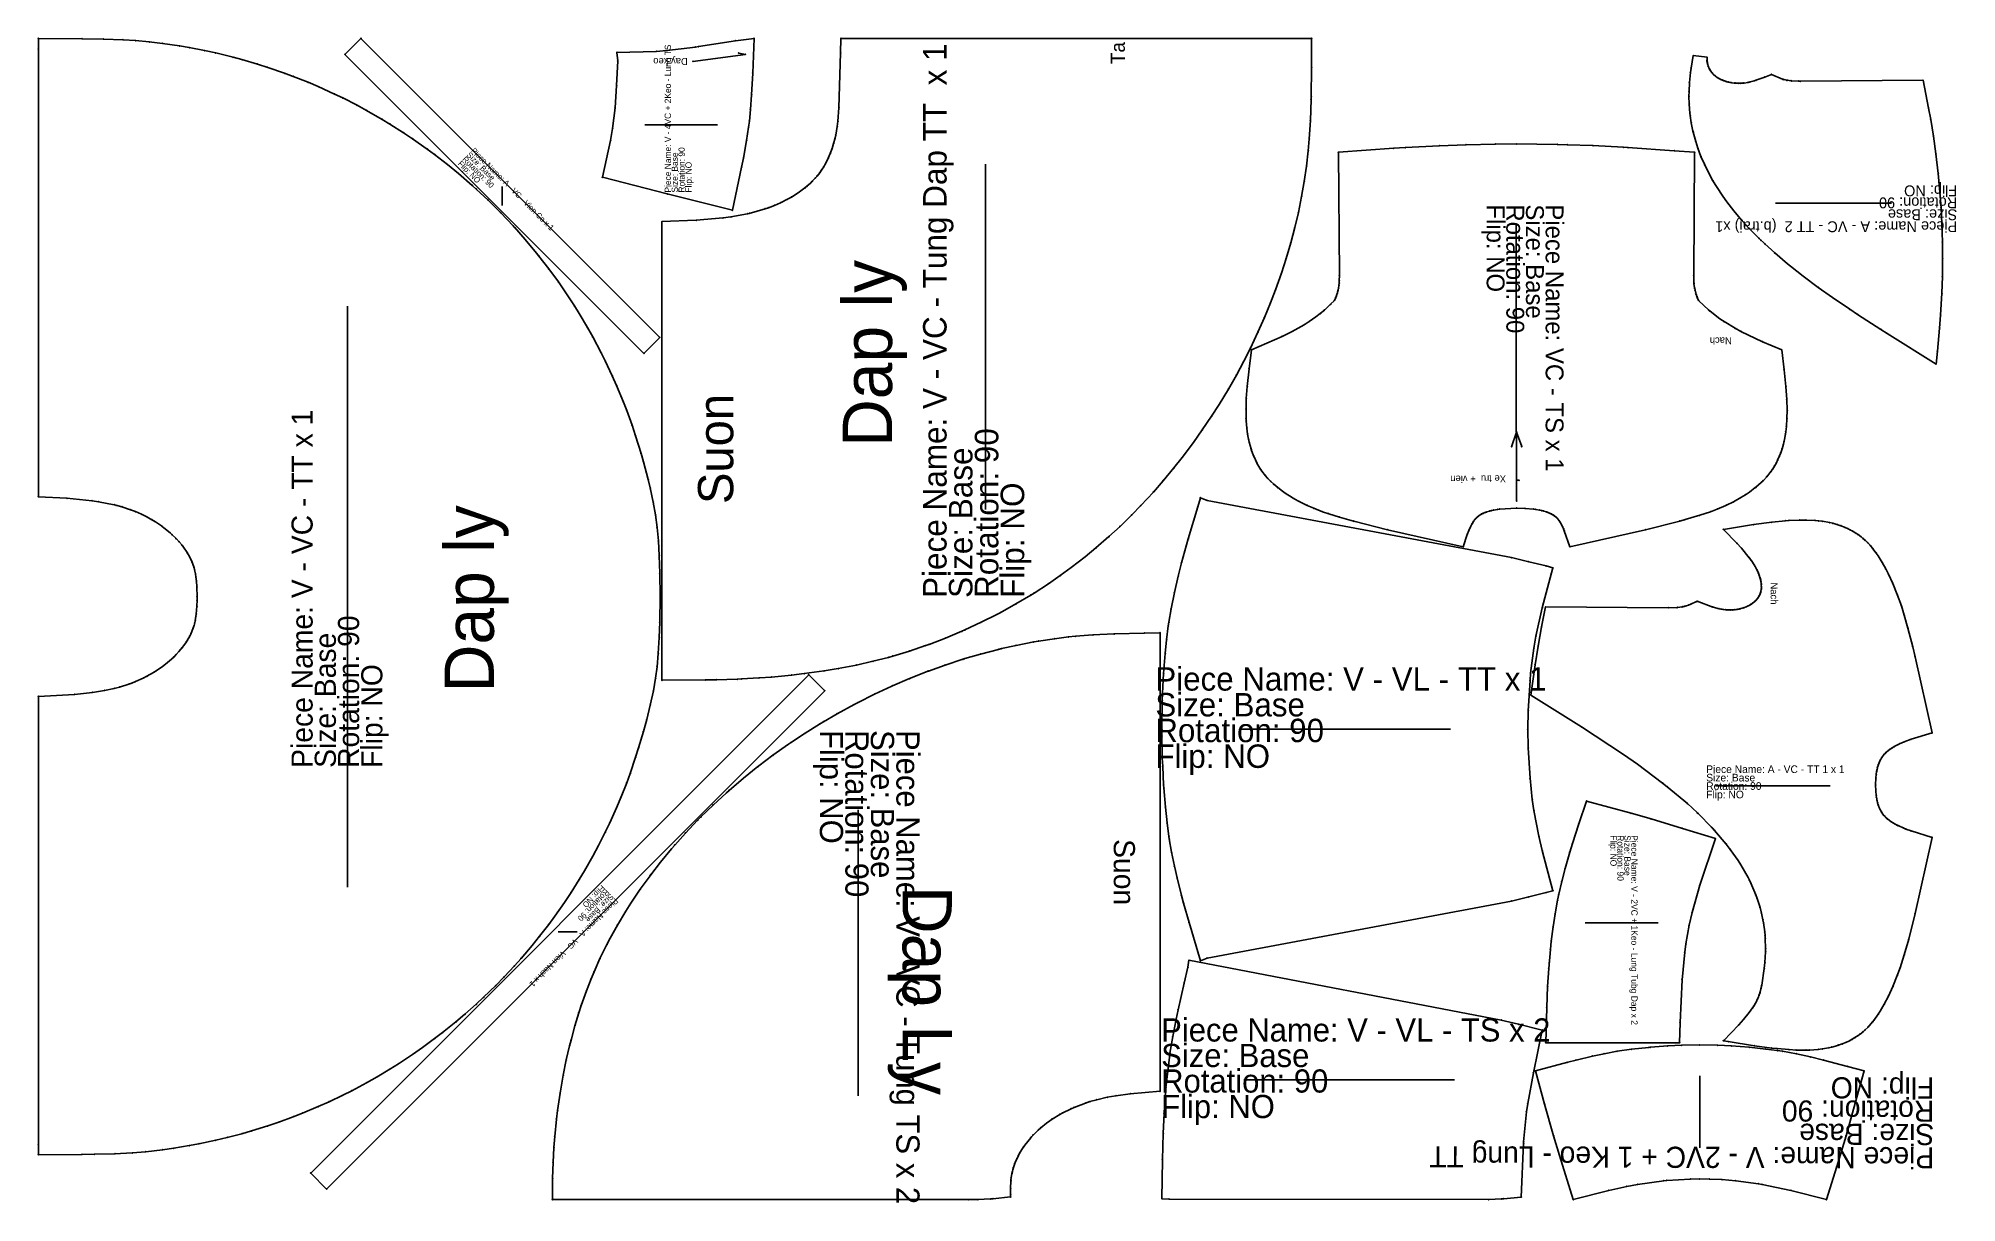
# Model space of a CAD drawing. Header units: metres. Extents: x 1 to 2725, y -3 to 1649.
import ezdxf

# ---------------------------------------------------------------- set-up
doc = ezdxf.new("R2010")
doc.units = ezdxf.units.M

# ---------------------------------------------------------------- blocks, each defined once
blk = doc.blocks.new('1')
at = {"layer": '1'}
blk.add_lwpolyline([(1095, 745.9), (1117.6, 723.3), (410.5, 16.2), (387.9, 38.8)], close=True, dxfattribs=at)
at = {"layer": '2'}
for p in [(1095, 745.9), (1117.6, 723.3), (387.9, 38.8), (410.5, 16.2)]:
    blk.add_point(p, dxfattribs=at)
at = {"layer": '7'}
blk.add_line((739.2, 381), (766.3, 381), dxfattribs=at)
at = {"layer": '1'}
for s, p in [('Rotation: 90', (807, 441.9)), ('Flip: NO', (800.8, 448.1)), ('Piece Name: A - VC - Vien Nach x 1', (819.5, 429.4)), ('Size: Base', (813.3, 435.7))]:
    blk.add_text(s, height=8, rotation=224.9998, dxfattribs=at).set_placement(p)
blk = doc.blocks.new('2')
at = {"layer": '1'}
blk.add_lwpolyline([(436.5, 1626.1), (459.1, 1648.7), (883.4, 1224.5), (860.8, 1201.8)], close=True, dxfattribs=at)
at = {"layer": '2'}
for p in [(459.1, 1648.7), (436.5, 1626.1), (860.8, 1201.8), (883.4, 1224.5)]:
    blk.add_point(p, dxfattribs=at)
at = {"layer": '7'}
blk.add_line((659.9, 1411.7), (659.9, 1438.9), dxfattribs=at)
at = {"layer": '1'}
for s, p in [('Flip: NO', (596.3, 1470.3)), ('Rotation: 90', (602.5, 1476.5)), ('Size: Base', (608.7, 1482.7)), ('Piece Name: A - VC - Vien Co x 1', (615, 1488.9))]:
    blk.add_text(s, height=8, rotation=315.0001, dxfattribs=at).set_placement(p)
blk = doc.blocks.new('3')
at = {"layer": '1'}
blk.add_lwpolyline([(986.6, 1404.9), (894, 1428.2), (802.1, 1451.9), (813.7, 1504), (816.5, 1520.8), (820, 1550.2), (822.2, 1582.1), (823.8, 1616.9), (822.5, 1628.8), (878.5, 1630.3), (893.5, 1631.4), (934.1, 1636.5), (938.3, 1637.2), (990.8, 1645.4), (1017.3, 1648.8), (1015.4, 1599.6), (1013.8, 1568.9), (1012.2, 1547.9), (1010.6, 1531.5), (1009.5, 1522.9), (1006.7, 1503.8), (1002.1, 1478.9), (999.6, 1466.3)], close=True, dxfattribs=at)
at = {"layer": '2'}
for p in [(1017.3, 1648.8), (822.5, 1628.8), (823.8, 1616.9), (930.6, 1616.2), (995.6, 1628), (1004.9, 1626.1), (1004.9, 1626.1), (802.1, 1451.9), (986.6, 1404.9)]:
    blk.add_point(p, dxfattribs=at)
at = {"layer": '3'}
for p in [(934.1, 1636.5), (938.3, 1637.2), (990.8, 1645.4), (878.5, 1630.3), (893.5, 1631.4), (822.2, 1582.1), (1015.4, 1599.6), (1013.8, 1568.9), (820, 1550.2), (1010.6, 1531.5), (1012.2, 1547.9), (813.7, 1504), (816.5, 1520.8), (1006.7, 1503.8), (1009.5, 1522.9), (1002.1, 1478.9), (999.6, 1466.3), (894, 1428.2)]:
    blk.add_point(p, dxfattribs=at)
at = {"layer": '7'}
blk.add_line((862.4, 1526.2), (965.5, 1526.2), dxfattribs=at)
at = {"layer": '8'}
for q in [(930.6, 1616.2), (995.6, 1628)]:
    blk.add_line((1004.9, 1626.1), q, dxfattribs=at)
at = {"layer": '1'}
for s, p in [('Piece Name: V - 4VC + 2Keo - Lung TS', (899.3, 1430.1)), ('Size: Base', (909.1, 1430.1)), ('Rotation: 90', (918.9, 1430.1)), ('Flip: NO', (928.7, 1430.1))]:
    blk.add_text(s, height=8.9, rotation=89.9998, dxfattribs=at).set_placement(p)
at = {"layer": '8'}
blk.add_text('Day keo', height=10, rotation=179.9998, dxfattribs=at).set_placement((923.2, 1621))
blk = doc.blocks.new('4')
at = {"layer": '1'}
blk.add_lwpolyline([(1.4, 64.8), (1.2, 79.8), (1.2, 715.1), (52.6, 718.1), (78, 720.9), (95.2, 723.7), (109, 726.6), (116.6, 728.5), (129.8, 732.7), (134.1, 734.2), (139.1, 736.2), (150.2, 741.2), (155.3, 743.8), (164.8, 749.2), (168.3, 751.4), (177.3, 757.5), (181.6, 760.8), (187.6, 765.8), (193.4, 771), (196.8, 774.5), (201.1, 779.2), (205.5, 784.5), (207.6, 787.2), (211.5, 792.8), (212.5, 794.3), (216.2, 800.8), (217.5, 803.4), (218, 804.7), (220.7, 811.2), (221.6, 813.8), (222.2, 815.7), (223.2, 819.5), (223.9, 822.6), (225, 829.1), (225.4, 831.9), (226.2, 843.2), (226.5, 851.7), (226.5, 856.8), (226.2, 870.4), (225.6, 879.1), (225, 884.5), (224.3, 889.1), (223.1, 894.7), (222.2, 897.9), (221.5, 900.2), (219.5, 905.6), (218.4, 908.2), (218, 908.9), (214.3, 916.2), (212.7, 918.9), (212.5, 919.3), (207.2, 927), (205.2, 929.6), (200.9, 934.7), (196.8, 939.1), (190.9, 944.9), (188.1, 947.4), (179.3, 954.6), (177.3, 956.1), (166, 963.8), (162.4, 965.9), (155.3, 969.9), (147.8, 973.6), (139.1, 977.4), (132.2, 980.1), (119.8, 984.2), (111.4, 986.5), (109, 987.1), (86.8, 991.4), (77.5, 992.8), (41.8, 996.3), (1.2, 998.5), (1.2, 1633.8), (1.4, 1648.8), (63.2, 1648.3), (93.6, 1647.8), (121.5, 1646.8), (139.2, 1645.7), (158.7, 1643.9), (177.5, 1641.7), (201.8, 1638.1), (215.4, 1635.8), (237.3, 1631.5), (253, 1628.1), (277.7, 1622.1), (290.2, 1618.8), (312.1, 1612.4), (326.9, 1607.7), (350.8, 1599.4), (363, 1594.9), (384.2, 1586.5), (398.5, 1580.4), (421.7, 1569.9), (433.3, 1564.3), (453.7, 1553.9), (467.3, 1546.6), (489.4, 1533.9), (500.4, 1527.2), (519.8, 1515), (532.6, 1506.4), (553.4, 1491.7), (563.8, 1484.1), (581.9, 1470), (597.7, 1457.1), (617.1, 1440.3), (622.8, 1435.1), (639.6, 1419.4), (657.7, 1401.4), (675.3, 1382.8), (677, 1380.9), (692.2, 1363.7), (708.6, 1344), (711.8, 1340), (725.9, 1321.8), (739.5, 1303.2), (748.2, 1290.6), (762.3, 1269.2), (769, 1258.4), (780.8, 1238.6), (788.3, 1225.3), (800.3, 1202.6), (806, 1191.3), (816, 1170.2), (822.1, 1156.5), (831.9, 1132.9), (836.6, 1120.9), (844.2, 1099.9), (849.2, 1084.8), (857, 1059.7), (860.3, 1048.1), (867.1, 1023.1), (870, 1010.9), (874.2, 990.9), (877.4, 972.8), (879.7, 954.9), (881.4, 935.8), (882.7, 914.8), (883.5, 890), (884, 856.8), (883.4, 820.4), (882.7, 798.8), (881.3, 776.3), (879.5, 757.2), (877.4, 740.9), (874.3, 723.1), (870, 702.8), (864.9, 682.3), (860.3, 665.5), (853.4, 642), (849.2, 628.9), (841.4, 605.8), (836.6, 592.7), (828.6, 572.5), (822.1, 557.2), (812.4, 535.7), (806, 522.4), (796.4, 503.5), (788.3, 488.4), (776.5, 467.6), (769, 455.2), (757.6, 437.2), (748.2, 423), (734.5, 403.5), (725.9, 391.8), (712.9, 374.9), (702.1, 361.7), (686.6, 343.5), (677, 332.8), (662.4, 317.1), (650.6, 305), (633.4, 288.3), (622.8, 278.5), (606.8, 264.3), (593.9, 253.4), (575.2, 238.3), (563.8, 229.6), (546.5, 216.9), (532.6, 207.2), (512.6, 194), (500.4, 186.4), (482, 175.4), (467.3, 167.1), (446.1, 155.8), (433.3, 149.3), (413.9, 140.1), (398.5, 133.2), (376.3, 123.9), (363, 118.7), (342.8, 111.3), (326.9, 105.9), (303.9, 98.8), (290.2, 94.8), (269.4, 89.4), (253, 85.5), (229.2, 80.5), (215.4, 77.9), (193.5, 74.2), (177.5, 72), (153.7, 69.2), (134.4, 67.6), (110, 66.3), (80.6, 65.5), (63.2, 65.3)], close=True, dxfattribs=at)
at = {"layer": '2'}
for p in [(1.4, 1648.8), (1.2, 1633.8), (1.2, 998.5), (226.5, 856.8), (884, 856.8), (1.2, 715.1), (1.2, 79.8), (1.4, 64.8)]:
    blk.add_point(p, dxfattribs=at)
at = {"layer": '3'}
for p in [(63.2, 1648.3), (93.6, 1647.8), (121.5, 1646.8), (139.2, 1645.7), (158.7, 1643.9), (177.5, 1641.7), (201.8, 1638.1), (215.4, 1635.8), (237.3, 1631.5), (253, 1628.1), (277.7, 1622.1), (290.2, 1618.8), (312.1, 1612.4), (326.9, 1607.7), (350.8, 1599.4), (363, 1594.9), (384.2, 1586.5), (398.5, 1580.4), (421.7, 1569.9), (433.3, 1564.3), (453.7, 1553.9), (467.3, 1546.6), (489.4, 1533.9), (500.4, 1527.2), (519.8, 1515), (532.6, 1506.4), (553.4, 1491.7), (563.8, 1484.1), (581.9, 1470), (597.7, 1457.1), (617.1, 1440.3), (622.8, 1435.1), (639.6, 1419.4), (657.7, 1401.4), (675.3, 1382.8), (677, 1380.9), (692.2, 1363.7), (708.6, 1344), (711.8, 1340), (725.9, 1321.8), (739.5, 1303.2), (748.2, 1290.6), (762.3, 1269.2), (769, 1258.4), (780.8, 1238.6), (788.3, 1225.3), (800.3, 1202.6), (806, 1191.3), (816, 1170.2), (822.1, 1156.5), (831.9, 1132.9), (836.6, 1120.9), (844.2, 1099.9), (849.2, 1084.8), (857, 1059.7), (860.3, 1048.1), (867.1, 1023.1), (870, 1010.9), (41.8, 996.3), (77.5, 992.8), (86.8, 991.4), (109, 987.1), (111.4, 986.5), (119.8, 984.2), (874.2, 990.9), (132.2, 980.1), (139.1, 977.4), (147.8, 973.6), (155.3, 969.9), (162.4, 965.9), (166, 963.8), (177.3, 956.1), (179.3, 954.6), (877.4, 972.8), (879.7, 954.9), (188.1, 947.4), (190.9, 944.9), (196.8, 939.1), (200.9, 934.7), (205.2, 929.6), (207.2, 927), (881.4, 935.8), (212.5, 919.3), (212.7, 918.9), (214.3, 916.2), (218, 908.9), (218.4, 908.2), (219.5, 905.6), (221.5, 900.2), (882.7, 914.8), (222.2, 897.9), (223.1, 894.7), (224.3, 889.1), (225, 884.5), (225.6, 879.1), (883.5, 890), (226.2, 870.4), (226.5, 851.7), (223.2, 819.5), (223.9, 822.6), (225, 829.1), (225.4, 831.9), (226.2, 843.2), (883.4, 820.4), (211.5, 792.8), (212.5, 794.3), (216.2, 800.8), (217.5, 803.4), (218, 804.7), (220.7, 811.2), (221.6, 813.8), (222.2, 815.7), (882.7, 798.8), (187.6, 765.8), (193.4, 771), (196.8, 774.5), (201.1, 779.2), (205.5, 784.5), (207.6, 787.2), (881.3, 776.3), (139.1, 736.2), (150.2, 741.2), (155.3, 743.8), (164.8, 749.2), (168.3, 751.4), (177.3, 757.5), (181.6, 760.8), (877.4, 740.9), (879.5, 757.2), (52.6, 718.1), (78, 720.9), (95.2, 723.7), (109, 726.6), (116.6, 728.5), (129.8, 732.7), (134.1, 734.2), (874.3, 723.1), (864.9, 682.3), (870, 702.8), (860.3, 665.5), (849.2, 628.9), (853.4, 642), (841.4, 605.8), (828.6, 572.5), (836.6, 592.7), (822.1, 557.2), (806, 522.4), (812.4, 535.7), (796.4, 503.5), (776.5, 467.6), (788.3, 488.4), (757.6, 437.2), (769, 455.2), (748.2, 423), (725.9, 391.8), (734.5, 403.5), (702.1, 361.7), (712.9, 374.9), (677, 332.8), (686.6, 343.5), (650.6, 305), (662.4, 317.1), (622.8, 278.5), (633.4, 288.3), (593.9, 253.4), (606.8, 264.3), (563.8, 229.6), (575.2, 238.3), (512.6, 194), (532.6, 207.2), (546.5, 216.9), (467.3, 167.1), (482, 175.4), (500.4, 186.4), (413.9, 140.1), (433.3, 149.3), (446.1, 155.8), (342.8, 111.3), (363, 118.7), (376.3, 123.9), (398.5, 133.2), (253, 85.5), (269.4, 89.4), (290.2, 94.8), (303.9, 98.8), (326.9, 105.9), (63.2, 65.3), (80.6, 65.5), (110, 66.3), (134.4, 67.6), (153.7, 69.2), (177.5, 72), (193.5, 74.2), (215.4, 77.9), (229.2, 80.5)]:
    blk.add_point(p, dxfattribs=at)
at = {"layer": '4'}
blk.add_point((226.5, 856.8, 7), dxfattribs=at)
at = {"layer": '7'}
blk.add_line((440.1, 444.5), (440.1, 1269.1), dxfattribs=at)
at = {"layer": '1'}
for s, p in [('Piece Name: V - VC - TT x 1', (390.6, 613.8)), ('Rotation: 90', (456.6, 613.8)), ('Size: Base', (423.6, 613.8)), ('Flip: NO', (489.6, 613.8))]:
    blk.add_text(s, height=30, rotation=90, dxfattribs=at).set_placement(p)
at = {"layer": '8'}
blk.add_text('Dap ly', height=70, rotation=90, dxfattribs=at).set_placement((647.9, 721.1))
blk = doc.blocks.new('5')
at = {"layer": '1'}
blk.add_lwpolyline([(1593.8, 805.4), (1593.8, 155.1), (1551.3, 151.4), (1531.1, 148.7), (1518.6, 146.5), (1503.7, 143), (1494.1, 140.3), (1488, 138.3), (1471.6, 132.1), (1467.4, 130.2), (1454.9, 124.1), (1451.2, 122), (1440.4, 115.4), (1437, 113), (1432.4, 109.7), (1424.3, 103.2), (1420.7, 100), (1413.4, 92.7), (1410.9, 90), (1410, 89), (1401.8, 78.7), (1399.8, 75.8), (1399.2, 75), (1394.3, 67), (1392.7, 64), (1390.6, 59.8), (1388.6, 55.2), (1387.4, 52.5), (1385.5, 46.9), (1384.7, 44), (1384, 41.1), (1383.3, 38.2), (1382.3, 32.1), (1382, 29.1), (1381.9, 27.5), (1381.4, 17.4), (1381.4, 8.7), (1381.5, 5), (1356.3, 2.5), (1353, 2.3), (1335, 1.3), (1321.6, 1.3), (731, 1.3), (731.3, 31.6), (732, 54.1), (733.1, 75), (734.3, 90.9), (736.8, 115.4), (738.3, 127.5), (741.9, 152.4), (746.3, 177.7), (750.7, 199.5), (755.3, 219.5), (757.4, 227.5), (762.9, 248), (768.5, 266.4), (771.8, 276.6), (779.2, 297.4), (785.9, 314.4), (790.2, 324.6), (798.5, 343.2), (808.3, 363), (813.1, 372.3), (823.3, 390.8), (835.1, 410.4), (842.5, 422), (855.7, 441.6), (869.6, 460.8), (870.6, 462.2), (884.4, 480), (900, 498.8), (904.7, 504.2), (919.9, 521.2), (937.2, 539.4), (941.9, 544.1), (959.1, 560.9), (978.2, 578.4), (981.8, 581.7), (1002.1, 599), (1022.8, 615.6), (1024.3, 616.8), (1044.1, 631.7), (1066, 647.3), (1069.1, 649.4), (1088.6, 662.3), (1111.6, 676.7), (1115.8, 679.2), (1135.2, 690.5), (1159.2, 703.6), (1164.2, 706.2), (1188.4, 718.4), (1213.1, 729.9), (1213.9, 730.3), (1238, 740.6), (1263.2, 750.6), (1264.8, 751.2), (1288.4, 759.6), (1313.8, 767.9), (1316.5, 768.8), (1339, 775.3), (1364.3, 781.9), (1368.7, 783), (1389.3, 787.6), (1414.3, 792.4), (1421.3, 793.6), (1443.9, 797), (1463.5, 799.5), (1473.7, 800.5), (1498.3, 802.4), (1528.3, 803.9), (1529, 803.9), (1571.3, 805)], close=True, dxfattribs=at)
at = {"layer": '2'}
for p in [(1593.8, 805.4), (1593.8, 155.1), (731, 1.3), (1321.6, 1.3), (1335, 1.3), (1381.5, 5)]:
    blk.add_point(p, dxfattribs=at)
at = {"layer": '3'}
for p in [(1414.3, 792.4), (1421.3, 793.6), (1443.9, 797), (1463.5, 799.5), (1473.7, 800.5), (1498.3, 802.4), (1528.3, 803.9), (1529, 803.9), (1571.3, 805), (1313.8, 767.9), (1316.5, 768.8), (1339, 775.3), (1364.3, 781.9), (1368.7, 783), (1389.3, 787.6), (1238, 740.6), (1263.2, 750.6), (1264.8, 751.2), (1288.4, 759.6), (1188.4, 718.4), (1213.1, 729.9), (1213.9, 730.3), (1135.2, 690.5), (1159.2, 703.6), (1164.2, 706.2), (1088.6, 662.3), (1111.6, 676.7), (1115.8, 679.2), (1044.1, 631.7), (1066, 647.3), (1069.1, 649.4), (1022.8, 615.6), (1024.3, 616.8), (978.2, 578.4), (981.8, 581.7), (1002.1, 599), (959.1, 560.9), (919.9, 521.2), (937.2, 539.4), (941.9, 544.1), (900, 498.8), (904.7, 504.2), (884.4, 480), (855.7, 441.6), (869.6, 460.8), (870.6, 462.2), (835.1, 410.4), (842.5, 422), (823.3, 390.8), (808.3, 363), (813.1, 372.3), (798.5, 343.2), (785.9, 314.4), (790.2, 324.6), (771.8, 276.6), (779.2, 297.4), (762.9, 248), (768.5, 266.4), (755.3, 219.5), (757.4, 227.5), (750.7, 199.5), (746.3, 177.7), (741.9, 152.4), (1488, 138.3), (1494.1, 140.3), (1503.7, 143), (1518.6, 146.5), (1531.1, 148.7), (1551.3, 151.4), (736.8, 115.4), (738.3, 127.5), (1432.4, 109.7), (1437, 113), (1440.4, 115.4), (1451.2, 122), (1454.9, 124.1), (1467.4, 130.2), (1471.6, 132.1), (734.3, 90.9), (1410, 89), (1410.9, 90), (1413.4, 92.7), (1420.7, 100), (1424.3, 103.2), (733.1, 75), (1388.6, 55.2), (1390.6, 59.8), (1392.7, 64), (1394.3, 67), (1399.2, 75), (1399.8, 75.8), (1401.8, 78.7), (731.3, 31.6), (732, 54.1), (1381.9, 27.5), (1382, 29.1), (1382.3, 32.1), (1383.3, 38.2), (1384, 41.1), (1384.7, 44), (1385.5, 46.9), (1387.4, 52.5), (1353, 2.3), (1356.3, 2.5), (1381.4, 17.4), (1381.4, 8.7)]:
    blk.add_point(p, dxfattribs=at)
at = {"layer": '7'}
blk.add_line((1165, 554.4), (1165, 148.6), dxfattribs=at)
at = {"layer": '1'}
for s, height, p in [('Flip: NO', 32.92, (1110.7, 667.5)), ('Rotation: 90', 32.916, (1146.9, 667.5)), ('Size: Base', 32.92, (1183.1, 667.5)), ('Piece Name: V - VC - Tung TS x 2', 32.916, (1219.3, 667.5))]:
    blk.add_text(s, height=height, rotation=270.0001, dxfattribs=at).set_placement(p)
at = {"layer": '8'}
for s, height, p in [('Suon', 30, (1528, 512.7)), ('Dap Ly ', 70, (1228.1, 446.2))]:
    blk.add_text(s, height=height, rotation=270, dxfattribs=at).set_placement(p)
blk = doc.blocks.new('6')
at = {"layer": '1'}
blk.add_lwpolyline([(1808.7, 1648.8), (1808.8, 1607.3), (1808.3, 1565.9), (1808.2, 1561.9), (1807.2, 1532.1), (1805.6, 1506.1), (1804.1, 1489.4), (1801.6, 1467.6), (1798.3, 1445.6), (1794.6, 1424.4), (1790, 1402), (1785, 1380.4), (1779.2, 1358.6), (1772.6, 1336.3), (1765.9, 1315.7), (1757.6, 1292.1), (1750.4, 1273.4), (1741.9, 1252.9), (1732.6, 1231.8), (1721.9, 1209.3), (1712.7, 1191), (1702, 1171.2), (1690.7, 1151.3), (1677.4, 1129.3), (1666.8, 1112.7), (1653.7, 1093.2), (1641, 1075.4), (1625.1, 1054.2), (1613.4, 1039.5), (1598.1, 1021.1), (1584.2, 1005.2), (1566.3, 985.9), (1553.4, 972.6), (1536.9, 956.5), (1521, 941.9), (1502.6, 925.8), (1487.3, 913.2), (1467.4, 897.9), (1452.1, 886.7), (1435.3, 875.1), (1414.8, 861.8), (1410.1, 858.9), (1389, 846.4), (1366.7, 834), (1362.1, 831.6), (1339.6, 820.3), (1316.7, 809.6), (1312.3, 807.6), (1289.1, 797.9), (1265.8, 789), (1260.8, 787.2), (1237.8, 779.4), (1214.3, 772.4), (1208.1, 770.6), (1186, 765), (1162.6, 759.7), (1136.7, 754.7), (1116.7, 751.4), (1088.5, 747.5), (1070.6, 745.4), (1042, 742.7), (1024.4, 741.4), (999.6, 739.9), (993.4, 739.6), (964, 738.9), (948.3, 738.7), (886.4, 738.2), (886.4, 1388.8), (935.1, 1390.8), (973.3, 1394), (984.4, 1395.6), (1008, 1400), (1010.4, 1400.5), (1033, 1407), (1037.7, 1408.6), (1046.2, 1411.9), (1055, 1415.7), (1064.6, 1420.5), (1070.3, 1423.6), (1077.1, 1427.8), (1082, 1431.1), (1089.5, 1436.7), (1092.3, 1439), (1097.5, 1443.6), (1100, 1446.1), (1104.5, 1450.9), (1106.7, 1453.4), (1110.5, 1458.2), (1112.6, 1461.2), (1116.2, 1466.8), (1117.9, 1469.6), (1120.4, 1474.4), (1122.5, 1478.7), (1125.4, 1485.4), (1128, 1492.4), (1130.2, 1499.5), (1132.2, 1507.3), (1133.2, 1511.6), (1135.3, 1523.7), (1136.3, 1531.3), (1137.7, 1550.4), (1140.2, 1628.1), (1140.6, 1648.8)], close=True, dxfattribs=at)
at = {"layer": '2'}
for p in [(1140.6, 1648.8), (1808.7, 1648.8), (886.4, 1388.8), (886.4, 738.2)]:
    blk.add_point(p, dxfattribs=at)
at = {"layer": '3'}
for p in [(1140.2, 1628.1), (1808.8, 1607.3), (1808.2, 1561.9), (1808.3, 1565.9), (1136.3, 1531.3), (1137.7, 1550.4), (1807.2, 1532.1), (1130.2, 1499.5), (1132.2, 1507.3), (1133.2, 1511.6), (1135.3, 1523.7), (1805.6, 1506.1), (1120.4, 1474.4), (1122.5, 1478.7), (1125.4, 1485.4), (1128, 1492.4), (1804.1, 1489.4), (1097.5, 1443.6), (1100, 1446.1), (1104.5, 1450.9), (1106.7, 1453.4), (1110.5, 1458.2), (1112.6, 1461.2), (1116.2, 1466.8), (1117.9, 1469.6), (1798.3, 1445.6), (1801.6, 1467.6), (1064.6, 1420.5), (1070.3, 1423.6), (1077.1, 1427.8), (1082, 1431.1), (1089.5, 1436.7), (1092.3, 1439), (1794.6, 1424.4), (935.1, 1390.8), (973.3, 1394), (984.4, 1395.6), (1008, 1400), (1010.4, 1400.5), (1033, 1407), (1037.7, 1408.6), (1046.2, 1411.9), (1055, 1415.7), (1790, 1402), (1785, 1380.4), (1772.6, 1336.3), (1779.2, 1358.6), (1765.9, 1315.7), (1757.6, 1292.1), (1741.9, 1252.9), (1750.4, 1273.4), (1732.6, 1231.8), (1721.9, 1209.3), (1702, 1171.2), (1712.7, 1191), (1690.7, 1151.3), (1677.4, 1129.3), (1653.7, 1093.2), (1666.8, 1112.7), (1641, 1075.4), (1613.4, 1039.5), (1625.1, 1054.2), (1598.1, 1021.1), (1566.3, 985.9), (1584.2, 1005.2), (1536.9, 956.5), (1553.4, 972.6), (1521, 941.9), (1487.3, 913.2), (1502.6, 925.8), (1435.3, 875.1), (1452.1, 886.7), (1467.4, 897.9), (1389, 846.4), (1410.1, 858.9), (1414.8, 861.8), (1339.6, 820.3), (1362.1, 831.6), (1366.7, 834), (1289.1, 797.9), (1312.3, 807.6), (1316.7, 809.6), (1186, 765), (1208.1, 770.6), (1214.3, 772.4), (1237.8, 779.4), (1260.8, 787.2), (1265.8, 789), (948.3, 738.7), (964, 738.9), (993.4, 739.6), (999.6, 739.9), (1024.4, 741.4), (1042, 742.7), (1070.6, 745.4), (1088.5, 747.5), (1116.7, 751.4), (1136.7, 754.7), (1162.6, 759.7)]:
    blk.add_point(p, dxfattribs=at)
at = {"layer": '4'}
blk.add_point((1136.3, 1531.3, 7), dxfattribs=at)
at = {"layer": '7'}
blk.add_line((1345.7, 980.2), (1345.7, 1470.4), dxfattribs=at)
at = {"layer": '1'}
for s, p in [('Piece Name: V - VC - Tung Dap TT  x 1', (1290.6, 854.9)), ('Rotation: 90', (1364.1, 854.9)), ('Size: Base', (1327.3, 854.9)), ('Flip: NO', (1400.8, 854.9))]:
    blk.add_text(s, height=33.4, rotation=90, dxfattribs=at).set_placement(p)
at = {"layer": '8'}
for s, height, p in [('Ta ', 20, (1543.7, 1612.4)), ('Dap ly', 70, (1213.2, 1069.2)), ('Suon', 50, (987.7, 988.2))]:
    blk.add_text(s, height=height, rotation=90, dxfattribs=at).set_placement(p)
blk = doc.blocks.new('7')
at = {"layer": '1'}
blk.add_lwpolyline([(2151.5, 897.6), (2136.3, 840.7), (2127.4, 800.8), (2124.4, 783.8), (2119.8, 748.2), (2118.9, 738), (2116.5, 694.9), (2115.7, 668.5), (2116.5, 642.2), (2118.9, 599.1), (2122.1, 569.1), (2124.4, 553.2), (2131.5, 516.8), (2136.3, 496.4), (2151.4, 439.5), (2141.8, 436.8), (2117.2, 430.8), (2092.5, 424.9), (1660.4, 343.9), (1651, 340.2), (1634.8, 394.3), (1627, 421.9), (1624.1, 432.6), (1617.8, 457.7), (1614, 474.3), (1610, 494), (1606.7, 512.9), (1606.2, 516.6), (1603.6, 535.6), (1601.2, 558.2), (1599.1, 585.3), (1598.8, 589.4), (1597.4, 616), (1596.9, 627.5), (1596.4, 659.2), (1596.3, 668.6), (1596.8, 706.8), (1596.9, 709.6), (1598.3, 738.7), (1598.8, 747.7), (1601, 776.1), (1602.9, 795.7), (1605.4, 815.3), (1606.2, 820.5), (1609.3, 839.3), (1614, 862.8), (1619.4, 885.9), (1624.1, 904.5), (1633.6, 938.7), (1647.1, 984), (1651.1, 997), (1660.4, 993.2), (2092.6, 912.2), (2117.2, 906.3), (2141.8, 900.3)], close=True, dxfattribs=at)
at = {"layer": '2'}
for p in [(1651.1, 997), (1660.4, 993.2), (2092.6, 912.2), (2141.8, 900.3), (2151.5, 897.6), (1596.3, 668.6), (2115.7, 668.5), (2141.8, 436.8), (2151.4, 439.5), (2092.5, 424.9), (1651, 340.2), (1660.4, 343.9)]:
    blk.add_point(p, dxfattribs=at)
at = {"layer": '3'}
for p in [(1647.1, 984), (1633.6, 938.7), (1624.1, 904.5), (2117.2, 906.3), (1619.4, 885.9), (1614, 862.8), (1606.2, 820.5), (1609.3, 839.3), (2136.3, 840.7), (1602.9, 795.7), (1605.4, 815.3), (2127.4, 800.8), (1601, 776.1), (2124.4, 783.8), (1598.3, 738.7), (1598.8, 747.7), (2118.9, 738), (2119.8, 748.2), (1596.9, 709.6), (1596.8, 706.8), (2116.5, 694.9), (1596.4, 659.2), (1596.9, 627.5), (2116.5, 642.2), (1597.4, 616), (1598.8, 589.4), (1599.1, 585.3), (2118.9, 599.1), (1601.2, 558.2), (2122.1, 569.1), (2124.4, 553.2), (1603.6, 535.6), (1606.2, 516.6), (1606.7, 512.9), (1610, 494), (2131.5, 516.8), (2136.3, 496.4), (1614, 474.3), (1617.8, 457.7), (1624.1, 432.6), (1627, 421.9), (2117.2, 430.8), (1634.8, 394.3)]:
    blk.add_point(p, dxfattribs=at)
at = {"layer": '4'}
blk.add_point((2115.7, 668.5, 7), dxfattribs=at)
at = {"layer": '7'}
blk.add_line((2005.8, 668.6), (1706.2, 668.6), dxfattribs=at)
at = {"layer": '1'}
for s, height, p in [('Piece Name: V - VL - TT x 1', 33.213, (1587, 723.4)), ('Size: Base', 33.21, (1587, 686.8)), ('Rotation: 90', 33.213, (1587, 650.3)), ('Flip: NO', 33.21, (1587, 613.8))]:
    blk.add_text(s, height=height, dxfattribs=at).set_placement(p)
blk = doc.blocks.new('8')
at = {"layer": '1'}
blk.add_lwpolyline([(1634.6, 340.8), (2078, 256), (2102.6, 250), (2136.4, 241.7), (2123.7, 181.3), (2115.6, 137.8), (2113.9, 125.8), (2109.9, 83.4), (2109.8, 81.2), (2106.5, 4.9), (2081.4, 2.5), (2078.3, 2.2), (2060.3, 1.3), (1606.3, 2.1), (1596.3, 2.4), (1597.1, 57.9), (1598.2, 95.4), (1599.5, 123.5), (1600.1, 133.6), (1602.1, 160), (1604.5, 183.5), (1607.5, 206.9), (1607.8, 209.1), (1611.7, 232.6), (1616.5, 257.3), (1619.3, 270.6), (1627.9, 308.5), (1633.2, 330.9)], close=True, dxfattribs=at)
at = {"layer": '2'}
for p in [(1633.2, 330.9), (1634.6, 340.8), (2078, 256), (2136.4, 241.7), (1596.3, 2.4), (1606.3, 2.1), (2060.3, 1.3), (2106.5, 4.9)]:
    blk.add_point(p, dxfattribs=at)
at = {"layer": '3'}
for p in [(1627.9, 308.5), (1616.5, 257.3), (1619.3, 270.6), (2102.6, 250), (1611.7, 232.6), (1607.5, 206.9), (1607.8, 209.1), (1604.5, 183.5), (2123.7, 181.3), (1602.1, 160), (2115.6, 137.8), (1599.5, 123.5), (1600.1, 133.6), (2113.9, 125.8), (1598.2, 95.4), (2109.9, 83.4), (1597.1, 57.9), (2109.8, 81.2), (2078.3, 2.2), (2081.4, 2.5)]:
    blk.add_point(p, dxfattribs=at)
at = {"layer": '7'}
blk.add_line((2011.8, 171.2), (1712.8, 171.2), dxfattribs=at)
at = {"layer": '1'}
for s, p in [('Piece Name: V - VL - TS x 2', (1595.3, 225.5)), ('Size: Base', (1595.3, 189.3)), ('Rotation: 90', (1595.3, 153.1)), ('Flip: NO', (1595.3, 116.9))]:
    blk.add_text(s, height=32.9, dxfattribs=at).set_placement(p)
blk = doc.blocks.new('9')
at = {"layer": '1'}
blk.add_lwpolyline([(2141.2, 223.7), (2142.6, 273.7), (2143.9, 303.6), (2145.5, 329.3), (2147.8, 356.3), (2149.1, 368), (2151.6, 388.2), (2154.5, 406.5), (2158, 426.1), (2159.8, 434.6), (2163.9, 452.8), (2168.6, 470.8), (2175.4, 494.4), (2179.1, 506.5), (2188.2, 534.4), (2199.3, 566.6), (2262.3, 549.4), (2290.7, 541.4), (2335.3, 528), (2382.1, 513.4), (2359.8, 447.2), (2349, 408.6), (2344.8, 390.4), (2340.2, 364.1), (2338.6, 352.1), (2334.9, 313.1), (2332, 252.5), (2331.3, 223.7)], close=True, dxfattribs=at)
at = {"layer": '2'}
for p in [(2199.3, 566.6), (2382.1, 513.4), (2141.2, 223.7), (2331.3, 223.7)]:
    blk.add_point(p, dxfattribs=at)
at = {"layer": '3'}
for p in [(2262.3, 549.4), (2188.2, 534.4), (2290.7, 541.4), (2335.3, 528), (2175.4, 494.4), (2179.1, 506.5), (2168.6, 470.8), (2163.9, 452.8), (2359.8, 447.2), (2158, 426.1), (2159.8, 434.6), (2349, 408.6), (2151.6, 388.2), (2154.5, 406.5), (2344.8, 390.4), (2147.8, 356.3), (2149.1, 368), (2340.2, 364.1), (2145.5, 329.3), (2338.6, 352.1), (2143.9, 303.6), (2334.9, 313.1), (2142.6, 273.7), (2332, 252.5)]:
    blk.add_point(p, dxfattribs=at)
at = {"layer": '4'}
for p in [(2154.5, 406.5, 7), (2146.3, 338, 7)]:
    blk.add_point(p, dxfattribs=at)
at = {"layer": '7'}
blk.add_line((2197.2, 394.1), (2300.8, 394.1), dxfattribs=at)
at = {"layer": '1'}
for s, p in [('Size: Base', (2252.8, 518.3)), ('Flip: NO', (2233, 518.3)), ('Rotation: 90', (2242.9, 518.3)), ('Piece Name: V - 2VC + 1Keo - Lung Tubg Dap x 2', (2262.7, 518.3))]:
    blk.add_text(s, height=9, rotation=270.0001, dxfattribs=at).set_placement(p)
blk = doc.blocks.new('10')
at = {"layer": '1'}
blk.add_lwpolyline([(2593.3, 183.8), (2576, 120.9), (2567.7, 91.9), (2554.4, 48), (2539.8, 1.3), (2489.4, 14.2), (2448.3, 22.9), (2443.2, 23.8), (2411.1, 28), (2391.3, 29.7), (2373.5, 30.4), (2360, 30.6), (2346.5, 30.4), (2313, 28.4), (2308.9, 28), (2271.7, 22.9), (2256.3, 19.9), (2230.6, 14.2), (2180.2, 1.3), (2160.8, 63.6), (2152.3, 91.9), (2139.6, 136.7), (2126.7, 183.8), (2172.5, 196.2), (2184.4, 199.3), (2207.5, 204.8), (2224.1, 208.3), (2242.5, 211.7), (2262.8, 214.5), (2287.7, 217.1), (2289.8, 217.3), (2314.5, 219.3), (2334.4, 220.3), (2360, 220.7), (2385.5, 220.3), (2404.6, 219.3), (2430.2, 217.3), (2453.5, 214.9), (2470, 212.8), (2477.5, 211.7), (2497.1, 208.1), (2517.1, 203.8), (2535.6, 199.3), (2569.8, 190.3)], close=True, dxfattribs=at)
at = {"layer": '2'}
for p in [(2360, 220.7), (2126.7, 183.8), (2593.3, 183.8), (2360, 30.6), (2180.2, 1.3), (2539.8, 1.3)]:
    blk.add_point(p, dxfattribs=at)
at = {"layer": '3'}
for p in [(2314.5, 219.3), (2334.4, 220.3), (2385.5, 220.3), (2404.6, 219.3), (2172.5, 196.2), (2184.4, 199.3), (2207.5, 204.8), (2224.1, 208.3), (2242.5, 211.7), (2262.8, 214.5), (2287.7, 217.1), (2289.8, 217.3), (2430.2, 217.3), (2453.5, 214.9), (2470, 212.8), (2477.5, 211.7), (2497.1, 208.1), (2517.1, 203.8), (2535.6, 199.3), (2569.8, 190.3), (2139.6, 136.7), (2576, 120.9), (2152.3, 91.9), (2567.7, 91.9), (2160.8, 63.6), (2308.9, 28), (2313, 28.4), (2346.5, 30.4), (2373.5, 30.4), (2391.3, 29.7), (2411.1, 28), (2554.4, 48), (2230.6, 14.2), (2256.3, 19.9), (2271.7, 22.9), (2443.2, 23.8), (2448.3, 22.9), (2489.4, 14.2)]:
    blk.add_point(p, dxfattribs=at)
at = {"layer": '4'}
blk.add_point((2360, 30.6, 7), dxfattribs=at)
at = {"layer": '7'}
blk.add_line((2359.9, 176.7), (2359.9, 74.6), dxfattribs=at)
at = {"layer": '1'}
for s, p in [('Flip: NO', (2693, 174.6)), ('Rotation: 90', (2692.9, 141.6)), ('Size: Base', (2692.9, 108.6)), ('Piece Name: V - 2VC + 1 Keo - Lung TT', (2692.8, 75.6))]:
    blk.add_text(s, height=30, rotation=179.8933, dxfattribs=at).set_placement(p)
blk = doc.blocks.new('11')
at = {"layer": '1'}
blk.add_lwpolyline([(2352.6, 1487.3), (2351.3, 1312.4), (2351.6, 1301.8), (2351.7, 1301), (2352.5, 1294.8), (2352.7, 1293.8), (2353.2, 1291.4), (2354.1, 1287.7), (2354.7, 1285.8), (2355.8, 1282.8), (2356.4, 1281.3), (2358.3, 1277.1), (2372.7, 1263.4), (2374.2, 1262.1), (2386.6, 1252.3), (2389.8, 1250.1), (2394.5, 1246.9), (2410, 1237.6), (2418.4, 1233.1), (2449, 1218.5), (2476.2, 1206.9), (2479.7, 1178.7), (2482.3, 1154.7), (2483.5, 1136.6), (2484, 1121.3), (2483.7, 1109.5), (2483, 1098.3), (2482.1, 1090.7), (2481.6, 1087.4), (2479.7, 1077.2), (2478.6, 1072.9), (2476.8, 1066.5), (2474.9, 1060.9), (2472.8, 1055.5), (2470.4, 1050.2), (2468.7, 1046.7), (2466, 1041.9), (2463, 1037.2), (2460.9, 1034.2), (2456.6, 1028.7), (2455.1, 1026.9), (2449.8, 1021.2), (2447, 1018.5), (2439.6, 1012), (2438.8, 1011.4), (2430.6, 1005.2), (2424.8, 1001.2), (2418.2, 997.2), (2407.6, 991.2), (2398, 986.6), (2397.1, 986.2), (2384.7, 980.9), (2375.3, 977.3), (2359.8, 972.2), (2339.1, 966.1), (2331.5, 964), (2283, 951.6), (2175.6, 927.6), (2167.6, 950.3), (2166.5, 953), (2165.1, 956), (2163, 960.1), (2162.1, 961.7), (2160.8, 963.7), (2160.1, 964.7), (2159.1, 966), (2158.1, 967.2), (2157, 968.3), (2156.2, 969.1), (2155.6, 969.6), (2155, 970.2), (2153.3, 971.5), (2152.9, 971.8), (2152, 972.4), (2150.2, 973.4), (2149.6, 973.8), (2148.4, 974.4), (2145.8, 975.6), (2143.9, 976.4), (2142.3, 976.9), (2138.4, 978.1), (2135.6, 978.9), (2132.7, 979.5), (2126.8, 980.5), (2124, 980.9), (2111.9, 981.9), (2099.8, 982.4), (2075.6, 980.9), (2072.8, 980.5), (2067.1, 979.6), (2064.3, 978.9), (2061.5, 978.2), (2057.4, 976.9), (2056, 976.4), (2052.6, 975.1), (2051, 974.3), (2050, 973.8), (2048, 972.6), (2046.7, 971.8), (2045.5, 970.8), (2044.3, 969.9), (2044, 969.6), (2042.8, 968.5), (2042.1, 967.7), (2040.7, 966.2), (2040.4, 965.8), (2038.8, 963.7), (2038.6, 963.4), (2036.7, 960.1), (2036, 958.8), (2034.6, 956), (2032.2, 950.6), (2029.9, 945.1), (2024.1, 927.6), (1916.6, 951.6), (1869, 963.8), (1868.2, 964), (1848.4, 969.6), (1833.2, 974.3), (1824.3, 977.3), (1811.8, 982.1), (1802.6, 986.2), (1791, 991.8), (1784, 995.7), (1781.4, 997.2), (1771.2, 1003.6), (1767.3, 1006.4), (1760.8, 1011.4), (1755, 1016.3), (1750.6, 1020.4), (1746.4, 1024.8), (1743, 1028.7), (1740.1, 1032.3), (1736.9, 1036.8), (1733.9, 1041.5), (1731.2, 1046.2), (1731, 1046.7), (1727.1, 1054.9), (1726.4, 1056.6), (1723.1, 1065.7), (1722.8, 1066.5), (1720.3, 1075.9), (1719.4, 1080.1), (1718, 1087.4), (1716.9, 1096), (1716.1, 1106), (1715.9, 1109.5), (1715.7, 1122.8), (1716.1, 1137.7), (1717.4, 1154.7), (1720.1, 1180.2), (1723.5, 1206.9), (1766.9, 1225.9), (1781.3, 1233.1), (1798.3, 1242.6), (1805.2, 1246.9), (1814.7, 1253.6), (1821, 1258.4), (1827, 1263.4), (1835.7, 1271.6), (1841.3, 1277.1), (1843.2, 1281.3), (1843.9, 1282.8), (1845.2, 1286.8), (1845.8, 1288.8), (1846.5, 1291.4), (1847.2, 1294.8), (1847.6, 1297.9), (1848, 1301.8), (1848.2, 1305.2), (1848.3, 1312.4), (1847, 1487.3), (1925.4, 1492.9), (1941.8, 1494), (1990.4, 1496.6), (2027.8, 1498), (2069.9, 1498.8), (2099.8, 1499.1), (2157.7, 1498.4), (2171.8, 1498), (2208.3, 1496.7), (2251.6, 1494.4), (2257.9, 1494), (2323.8, 1489.4)], close=True, dxfattribs=at)
at = {"layer": '2'}
for p in [(2099.8, 1499.1), (1847, 1487.3), (2352.6, 1487.3), (1848.3, 1312.4), (2351.3, 1312.4), (1841.3, 1277.1), (2358.3, 1277.1), (1723.5, 1206.9), (2476.2, 1206.9), (2099.8, 1090.3), (2099.8, 1090.3), (2092.7, 1069.4), (2107.3, 1069.6), (2099.8, 1021.9), (2099.8, 1021.9), (2103.3, 1021.9), (2099.8, 992.4), (2099.8, 982.4), (1916.6, 951.6), (2024.1, 927.6), (2175.6, 927.6), (2283, 951.6)]:
    blk.add_point(p, dxfattribs=at)
at = {"layer": '3'}
for p in [(2027.8, 1498), (2069.9, 1498.8), (2157.7, 1498.4), (2171.8, 1498), (1925.4, 1492.9), (1941.8, 1494), (1990.4, 1496.6), (2208.3, 1496.7), (2251.6, 1494.4), (2257.9, 1494), (2323.8, 1489.4), (1843.2, 1281.3), (1843.9, 1282.8), (1845.2, 1286.8), (1845.8, 1288.8), (1846.5, 1291.4), (1847.2, 1294.8), (1847.6, 1297.9), (1848, 1301.8), (1848.2, 1305.2), (2351.6, 1301.8), (2351.7, 1301), (2352.5, 1294.8), (2352.7, 1293.8), (2353.2, 1291.4), (2354.1, 1287.7), (2354.7, 1285.8), (2355.8, 1282.8), (2356.4, 1281.3), (1814.7, 1253.6), (1821, 1258.4), (1827, 1263.4), (1835.7, 1271.6), (2372.7, 1263.4), (2374.2, 1262.1), (1766.9, 1225.9), (1781.3, 1233.1), (1798.3, 1242.6), (1805.2, 1246.9), (2386.6, 1252.3), (2389.8, 1250.1), (2394.5, 1246.9), (2410, 1237.6), (2418.4, 1233.1), (2449, 1218.5), (1720.1, 1180.2), (2479.7, 1178.7), (1717.4, 1154.7), (2482.3, 1154.7), (1715.7, 1122.8), (1716.1, 1137.7), (2483.5, 1136.6), (2484, 1121.3), (1715.9, 1109.5), (1716.1, 1106), (1716.9, 1096), (2482.1, 1090.7), (2483, 1098.3), (2483.7, 1109.5), (1718, 1087.4), (1719.4, 1080.1), (1720.3, 1075.9), (1722.8, 1066.5), (1723.1, 1065.7), (2476.8, 1066.5), (2478.6, 1072.9), (2479.7, 1077.2), (2481.6, 1087.4), (1726.4, 1056.6), (1727.1, 1054.9), (1731, 1046.7), (1731.2, 1046.2), (1733.9, 1041.5), (1736.9, 1036.8), (2463, 1037.2), (2466, 1041.9), (2468.7, 1046.7), (2470.4, 1050.2), (2472.8, 1055.5), (2474.9, 1060.9), (1740.1, 1032.3), (1743, 1028.7), (1746.4, 1024.8), (1750.6, 1020.4), (1755, 1016.3), (1760.8, 1011.4), (2438.8, 1011.4), (2439.6, 1012), (2447, 1018.5), (2449.8, 1021.2), (2455.1, 1026.9), (2456.6, 1028.7), (2460.9, 1034.2), (1767.3, 1006.4), (1771.2, 1003.6), (1781.4, 997.2), (1784, 995.7), (1791, 991.8), (1802.6, 986.2), (1811.8, 982.1), (2072.8, 980.5), (2075.6, 980.9), (2111.9, 981.9), (2124, 980.9), (2126.8, 980.5), (2384.7, 980.9), (2397.1, 986.2), (2398, 986.6), (2407.6, 991.2), (2418.2, 997.2), (2424.8, 1001.2), (2430.6, 1005.2), (1824.3, 977.3), (1833.2, 974.3), (1848.4, 969.6), (1868.2, 964), (1869, 963.8), (2034.6, 956), (2036, 958.8), (2036.7, 960.1), (2038.6, 963.4), (2038.8, 963.7), (2040.4, 965.8), (2040.7, 966.2), (2042.1, 967.7), (2042.8, 968.5), (2044, 969.6), (2044.3, 969.9), (2045.5, 970.8), (2046.7, 971.8), (2048, 972.6), (2050, 973.8), (2051, 974.3), (2052.6, 975.1), (2056, 976.4), (2057.4, 976.9), (2061.5, 978.2), (2064.3, 978.9), (2067.1, 979.6), (2132.7, 979.5), (2135.6, 978.9), (2138.4, 978.1), (2142.3, 976.9), (2143.9, 976.4), (2145.8, 975.6), (2148.4, 974.4), (2149.6, 973.8), (2150.2, 973.4), (2152, 972.4), (2152.9, 971.8), (2153.3, 971.5), (2155, 970.2), (2155.6, 969.6), (2156.2, 969.1), (2157, 968.3), (2158.1, 967.2), (2159.1, 966), (2160.1, 964.7), (2160.8, 963.7), (2162.1, 961.7), (2163, 960.1), (2165.1, 956), (2331.5, 964), (2339.1, 966.1), (2359.8, 972.2), (2375.3, 977.3), (2029.9, 945.1), (2032.2, 950.6), (2166.5, 953), (2167.6, 950.3)]:
    blk.add_point(p, dxfattribs=at)
at = {"layer": '4'}
for p in [(1841.3, 1277.1, 7), (2358.3, 1277.1, 7), (1723.7, 1207, 7), (2475.9, 1207, 7), (1916.6, 951.6, 7), (2283, 951.6, 7)]:
    blk.add_point(p, dxfattribs=at)
at = {"layer": '7'}
blk.add_line((2099.2, 1385.7), (2099.2, 1090.7), dxfattribs=at)
at = {"layer": '8'}
blk.add_line((2099.8, 1090.3), (2107.3, 1069.6), dxfattribs=at)
for points in [[(2099.8, 992.4), (2099.8, 1090.3), (2092.7, 1069.4)], [(2099.8, 1021.9), (2103.3, 1021.9), (2099.8, 1021.9)]]:
    blk.add_lwpolyline(points, dxfattribs=at)
at = {"layer": '1'}
for s, height, p in [('Flip: NO', 25.38, (2057.4, 1413.3)), ('Rotation: 90', 25.376, (2085.3, 1413.3)), ('Size: Base', 25.38, (2113.2, 1413.3)), ('Piece Name: VC - TS x 1', 25.376, (2141.1, 1413.3))]:
    blk.add_text(s, height=height, rotation=270, dxfattribs=at).set_placement(p)
at = {"layer": '8'}
for s, p in [('Nach', (2405.3, 1224.8)), ('Xe tru  + vien', (2084.8, 1029.1))]:
    blk.add_text(s, height=10, rotation=180.4814, dxfattribs=at).set_placement(p)
blk = doc.blocks.new('12')
at = {"layer": '1'}
blk.add_lwpolyline([(2350.6, 1624.4), (2370.4, 1622), (2370.2, 1618.2), (2370.2, 1617.9), (2370.3, 1617.1), (2370.4, 1615.6), (2370.5, 1615.1), (2370.7, 1614), (2371.1, 1612.3), (2371.2, 1611.9), (2371.8, 1609.8), (2372.1, 1608.9), (2373, 1606.9), (2373.3, 1606.2), (2373.6, 1605.7), (2374.1, 1604.6), (2375, 1603.2), (2375.7, 1602.1), (2376.7, 1600.8), (2377.2, 1600.1), (2377.7, 1599.5), (2379.4, 1597.7), (2380.1, 1597.1), (2382, 1595.5), (2382.7, 1594.9), (2384.3, 1593.7), (2385.7, 1592.8), (2387.9, 1591.5), (2389.4, 1590.7), (2391.5, 1589.8), (2393.6, 1589), (2396.4, 1588), (2397.9, 1587.5), (2400.3, 1586.9), (2402.7, 1586.4), (2405.2, 1585.9), (2408.8, 1585.5), (2410.2, 1585.3), (2415.2, 1585.1), (2417.7, 1585.2), (2421.4, 1585.4), (2422.7, 1585.5), (2428.5, 1586.4), (2431.4, 1587), (2437.1, 1588.5), (2439.7, 1589.3), (2452.2, 1593.8), (2461.7, 1597.6), (2477.5, 1590.9), (2478.6, 1590.6), (2479.6, 1590.3), (2483.4, 1589.5), (2484.6, 1589.3), (2489.4, 1588.6), (2490.6, 1588.5), (2500.4, 1588.2), (2502.8, 1588.1), (2676.9, 1589.5), (2684.8, 1550), (2687.8, 1533.9), (2691.6, 1510.3), (2695.1, 1484.9), (2698.4, 1457.3), (2700.4, 1435.6), (2702.4, 1408.4), (2703.6, 1386.2), (2704.4, 1359.8), (2704.7, 1336.6), (2704.4, 1311), (2703.6, 1287.1), (2701.9, 1256.3), (2700.4, 1237.7), (2697.2, 1204.9), (2695.3, 1186.8), (2625.9, 1230.3), (2617, 1235.9), (2584, 1257.2), (2572.8, 1264.6), (2548.3, 1281.2), (2528.1, 1295.5), (2506.9, 1311.3), (2488.9, 1325.5), (2484.7, 1328.9), (2466.4, 1344.5), (2452.3, 1357.3), (2444.2, 1365.1), (2430.7, 1378.7), (2419.8, 1390.6), (2408.4, 1404.1), (2398.4, 1416.9), (2392.6, 1425.1), (2383.6, 1438.7), (2378.7, 1446.8), (2371.4, 1460.2), (2366.9, 1469.4), (2361.6, 1481.4), (2357.3, 1492.9), (2354.2, 1502.6), (2350.6, 1515.8), (2350.3, 1517.4), (2347.9, 1529), (2346.3, 1539.6), (2346, 1542.9), (2344.9, 1555.7), (2344.6, 1566.6), (2344.7, 1573.6), (2345.3, 1586.2), (2346.7, 1600.4), (2347.5, 1606.6)], close=True, dxfattribs=at)
at = {"layer": '2'}
for p in [(2350.6, 1624.4), (2370.4, 1622), (2461.7, 1597.6), (2502.8, 1588.1), (2676.9, 1589.5), (2695.3, 1186.8)]:
    blk.add_point(p, dxfattribs=at)
at = {"layer": '3'}
for p in [(2370.2, 1618.2), (2370.2, 1617.9), (2370.3, 1617.1), (2370.4, 1615.6), (2370.5, 1615.1), (2370.7, 1614), (2371.1, 1612.3), (2371.2, 1611.9), (2371.8, 1609.8), (2372.1, 1608.9), (2373, 1606.9), (2345.3, 1586.2), (2346.7, 1600.4), (2347.5, 1606.6), (2373.3, 1606.2), (2373.6, 1605.7), (2374.1, 1604.6), (2375, 1603.2), (2375.7, 1602.1), (2376.7, 1600.8), (2377.2, 1600.1), (2377.7, 1599.5), (2379.4, 1597.7), (2380.1, 1597.1), (2382, 1595.5), (2382.7, 1594.9), (2384.3, 1593.7), (2385.7, 1592.8), (2387.9, 1591.5), (2389.4, 1590.7), (2391.5, 1589.8), (2393.6, 1589), (2396.4, 1588), (2397.9, 1587.5), (2400.3, 1586.9), (2402.7, 1586.4), (2405.2, 1585.9), (2408.8, 1585.5), (2410.2, 1585.3), (2415.2, 1585.1), (2417.7, 1585.2), (2421.4, 1585.4), (2422.7, 1585.5), (2428.5, 1586.4), (2431.4, 1587), (2437.1, 1588.5), (2439.7, 1589.3), (2452.2, 1593.8), (2477.5, 1590.9), (2478.6, 1590.6), (2479.6, 1590.3), (2483.4, 1589.5), (2484.6, 1589.3), (2489.4, 1588.6), (2490.6, 1588.5), (2500.4, 1588.2), (2344.6, 1566.6), (2344.7, 1573.6), (2344.9, 1555.7), (2346, 1542.9), (2346.3, 1539.6), (2347.9, 1529), (2684.8, 1550), (2687.8, 1533.9), (2350.3, 1517.4), (2350.6, 1515.8), (2354.2, 1502.6), (2691.6, 1510.3), (2357.3, 1492.9), (2361.6, 1481.4), (2695.1, 1484.9), (2366.9, 1469.4), (2371.4, 1460.2), (2378.7, 1446.8), (2698.4, 1457.3), (2383.6, 1438.7), (2392.6, 1425.1), (2398.4, 1416.9), (2700.4, 1435.6), (2408.4, 1404.1), (2419.8, 1390.6), (2702.4, 1408.4), (2430.7, 1378.7), (2444.2, 1365.1), (2703.6, 1386.2), (2452.3, 1357.3), (2466.4, 1344.5), (2704.4, 1359.8), (2704.7, 1336.6), (2484.7, 1328.9), (2488.9, 1325.5), (2506.9, 1311.3), (2704.4, 1311), (2528.1, 1295.5), (2548.3, 1281.2), (2703.6, 1287.1), (2572.8, 1264.6), (2584, 1257.2), (2701.9, 1256.3), (2617, 1235.9), (2625.9, 1230.3), (2700.4, 1237.7), (2697.2, 1204.9)]:
    blk.add_point(p, dxfattribs=at)
at = {"layer": '4'}
for p in [(2461.9, 1597.5, 7), (2426.6, 1383.2, 7), (2447, 1362.4, 7)]:
    blk.add_point(p, dxfattribs=at)
at = {"layer": '7'}
blk.add_line((2632.1, 1414.8), (2467.5, 1414.8), dxfattribs=at)
at = {"layer": '1'}
for s, height, p in [('Flip: NO', 15.41, (2725.5, 1440.2)), ('Rotation: 90', 15.414, (2725.5, 1423.2)), ('Piece Name: A - VC - TT 2  (b.trai) x1', 15.414, (2725.5, 1389.3)), ('Size: Base', 15.41, (2725.5, 1406.3))]:
    blk.add_text(s, height=height, rotation=179.9998, dxfattribs=at).set_placement(p)
blk = doc.blocks.new('13')
at = {"layer": '1'}
blk.add_lwpolyline([(2141.1, 842.2), (2315.2, 840.9), (2327.5, 841.3), (2328.6, 841.4), (2334.6, 842.2), (2335.8, 842.5), (2338.4, 843.1), (2340.5, 843.7), (2344, 844.8), (2347.4, 846.2), (2355.2, 849.8), (2356.3, 850.3), (2378.3, 842), (2378.9, 841.9), (2387.3, 839.6), (2390.1, 839), (2392.9, 838.6), (2396.6, 838.1), (2398.6, 838), (2401.2, 837.9), (2403.7, 837.9), (2406.2, 838), (2409.1, 838.2), (2411.3, 838.4), (2413.6, 838.8), (2415.9, 839.2), (2418.2, 839.8), (2421.4, 840.7), (2422.7, 841.1), (2426.6, 842.6), (2428.4, 843.5), (2430.2, 844.4), (2432.3, 845.6), (2433.7, 846.5), (2435.2, 847.6), (2436.6, 848.7), (2437.9, 849.8), (2439.2, 851.1), (2440.1, 852), (2440.8, 852.9), (2441.2, 853.4), (2442.4, 854.9), (2442.9, 855.6), (2443.9, 857.2), (2444.3, 857.9), (2444.6, 858.4), (2445, 859.3), (2445.6, 860.7), (2446, 861.8), (2446.5, 863.2), (2446.8, 864.6), (2446.8, 864.7), (2447.2, 867.2), (2447.4, 868.2), (2447.5, 870.2), (2447.5, 870.7), (2447.3, 873.7), (2447.3, 874.1), (2447.1, 875.7), (2446.7, 878.2), (2446.4, 880), (2445.8, 882.5), (2445.3, 884), (2444.2, 887.4), (2443.2, 889.9), (2442.2, 892.4), (2441, 894.9), (2439.1, 898.5), (2438.5, 899.6), (2434.8, 905.6), (2432.7, 908.4), (2430.2, 911.9), (2419.2, 925.3), (2412.6, 932.6), (2393.6, 952.2), (2436.3, 958.9), (2462.1, 962.4), (2481.6, 964.4), (2486.8, 964.8), (2501.9, 965.4), (2510.8, 965.4), (2523.6, 964.8), (2528.6, 964.3), (2533.9, 963.6), (2544.4, 961.8), (2548.6, 960.8), (2555.9, 958.8), (2560.3, 957.3), (2565.5, 955.3), (2570.6, 953), (2573.9, 951.3), (2576.3, 950), (2581.7, 946.8), (2584.6, 944.8), (2588.9, 941.7), (2591.6, 939.4), (2594.6, 936.8), (2598.3, 933.2), (2602.1, 929.1), (2605.8, 924.7), (2610.4, 918.6), (2613.2, 914.5), (2619, 905.2), (2624, 896.2), (2627.8, 888.8), (2634, 875.4), (2640.4, 859.7), (2646.1, 843.6), (2650.3, 830.3), (2655.4, 812.2), (2662.2, 785.7), (2665.6, 771.5), (2689.8, 663.5), (2660, 654.3), (2650.1, 650.7), (2643.7, 648), (2641.4, 646.9), (2636, 644), (2633.8, 642.7), (2631.7, 641.3), (2629.6, 639.9), (2627.5, 638.3), (2626.4, 637.3), (2624.2, 635.4), (2622.9, 634.1), (2621.7, 632.8), (2621, 632), (2619.3, 629.8), (2618.2, 628.2), (2617.2, 626.5), (2616.8, 625.8), (2616.2, 624.8), (2614.9, 622), (2614.5, 620.9), (2613.6, 618.6), (2612.7, 615.8), (2612.2, 614), (2611.6, 611.3), (2611, 608.5), (2610.5, 604.5), (2610, 599.6), (2609.5, 589.4), (2610.5, 574.2), (2610.7, 572.1), (2611.7, 567.1), (2612.3, 564.7), (2612.7, 562.9), (2613.5, 560.4), (2614.2, 558.5), (2615, 556.7), (2615.8, 554.9), (2616.8, 552.9), (2617.7, 551.4), (2618.7, 549.8), (2619.8, 548.2), (2621, 546.7), (2622.3, 545.3), (2624, 543.6), (2625.3, 542.3), (2626.4, 541.4), (2629.3, 539.1), (2631.4, 537.6), (2633.7, 536.1), (2636, 534.7), (2640.7, 532.2), (2641.4, 531.9), (2649.5, 528.3), (2652.7, 527), (2660, 524.4), (2689.8, 515.2), (2665.6, 407.3), (2656.5, 370.7), (2650.3, 348.5), (2644.4, 330), (2640.4, 319), (2634.1, 303.5), (2627.8, 289.9), (2621.8, 278.4), (2616.1, 268.8), (2613.2, 264.2), (2607, 255.6), (2605.7, 253.9), (2600.2, 247.6), (2598.8, 246.1), (2594.6, 242), (2591.7, 239.3), (2587.6, 236), (2584.7, 234), (2580.3, 231.1), (2576.3, 228.7), (2572.5, 226.7), (2567.5, 224.3), (2562.3, 222.2), (2557.1, 220.4), (2555.9, 220), (2547.3, 217.6), (2543.2, 216.7), (2533.9, 215.1), (2528.1, 214.4), (2515.9, 213.5), (2510.8, 213.4), (2496.7, 213.5), (2486.8, 214), (2469.9, 215.5), (2462.1, 216.3), (2437.5, 219.6), (2400.4, 225.5), (2393.6, 226.6), (2415.3, 249.1), (2422.2, 256.9), (2430.2, 266.8), (2434.9, 273.3), (2436.6, 275.9), (2439.1, 280), (2439.8, 281.3), (2442.1, 286), (2443.1, 288.3), (2444, 290.7), (2445.2, 294.3), (2445.6, 295.7), (2446.7, 300.3), (2447.8, 305.3), (2451.5, 329.3), (2452.4, 337.8), (2453.3, 352.8), (2453.4, 357.8), (2453, 371.4), (2452.7, 375.9), (2452.2, 381), (2450.4, 393.8), (2449.6, 398.2), (2447.5, 407.8), (2445.5, 415.6), (2441.4, 428.5), (2439.5, 433.6), (2432.5, 450), (2430.5, 454.3), (2428.4, 458.4), (2418.3, 476), (2414.3, 482.4), (2403.3, 498), (2397.5, 505.6), (2381, 525), (2378.1, 528.1), (2356.5, 550), (2342.3, 563.1), (2313.8, 587.1), (2307.2, 592.3), (2271.6, 618.9), (2251.8, 632.7), (2192.2, 672), (2120.3, 717.1), (2126.1, 760.2), (2130.3, 786.6), (2135.3, 813.8)], close=True, dxfattribs=at)
at = {"layer": '2'}
for p in [(2393.6, 952.2), (2356.3, 850.3), (2141.1, 842.2), (2315.2, 840.9), (2665.6, 771.5), (2120.3, 717.1), (2689.8, 663.5), (2609.5, 589.4), (2689.8, 515.2), (2665.6, 407.3), (2393.6, 226.6)]:
    blk.add_point(p, dxfattribs=at)
at = {"layer": '3'}
for p in [(2436.3, 958.9), (2462.1, 962.4), (2481.6, 964.4), (2486.8, 964.8), (2501.9, 965.4), (2510.8, 965.4), (2523.6, 964.8), (2528.6, 964.3), (2533.9, 963.6), (2544.4, 961.8), (2548.6, 960.8), (2555.9, 958.8), (2560.3, 957.3), (2565.5, 955.3), (2412.6, 932.6), (2570.6, 953), (2573.9, 951.3), (2576.3, 950), (2581.7, 946.8), (2584.6, 944.8), (2588.9, 941.7), (2591.6, 939.4), (2594.6, 936.8), (2598.3, 933.2), (2602.1, 929.1), (2419.2, 925.3), (2430.2, 911.9), (2432.7, 908.4), (2434.8, 905.6), (2438.5, 899.6), (2605.8, 924.7), (2610.4, 918.6), (2613.2, 914.5), (2619, 905.2), (2439.1, 898.5), (2441, 894.9), (2442.2, 892.4), (2443.2, 889.9), (2444.2, 887.4), (2445.3, 884), (2445.8, 882.5), (2446.4, 880), (2446.7, 878.2), (2447.1, 875.7), (2447.3, 874.1), (2447.3, 873.7), (2624, 896.2), (2627.8, 888.8), (2634, 875.4), (2344, 844.8), (2347.4, 846.2), (2355.2, 849.8), (2430.2, 844.4), (2432.3, 845.6), (2433.7, 846.5), (2435.2, 847.6), (2436.6, 848.7), (2437.9, 849.8), (2439.2, 851.1), (2440.1, 852), (2440.8, 852.9), (2441.2, 853.4), (2442.4, 854.9), (2442.9, 855.6), (2443.9, 857.2), (2444.3, 857.9), (2444.6, 858.4), (2445, 859.3), (2445.6, 860.7), (2446, 861.8), (2446.5, 863.2), (2446.8, 864.7), (2446.8, 864.6), (2447.2, 867.2), (2447.4, 868.2), (2447.5, 870.7), (2447.5, 870.2), (2640.4, 859.7), (2327.5, 841.3), (2328.6, 841.4), (2334.6, 842.2), (2335.8, 842.5), (2338.4, 843.1), (2340.5, 843.7), (2378.3, 842), (2378.9, 841.9), (2387.3, 839.6), (2390.1, 839), (2392.9, 838.6), (2396.6, 838.1), (2398.6, 838), (2401.2, 837.9), (2403.7, 837.9), (2406.2, 838), (2409.1, 838.2), (2411.3, 838.4), (2413.6, 838.8), (2415.9, 839.2), (2418.2, 839.8), (2421.4, 840.7), (2422.7, 841.1), (2426.6, 842.6), (2428.4, 843.5), (2646.1, 843.6), (2650.3, 830.3), (2135.3, 813.8), (2655.4, 812.2), (2130.3, 786.6), (2662.2, 785.7), (2126.1, 760.2), (2192.2, 672), (2660, 654.3), (2251.8, 632.7), (2617.2, 626.5), (2618.2, 628.2), (2619.3, 629.8), (2621, 632), (2621.7, 632.8), (2622.9, 634.1), (2624.2, 635.4), (2626.4, 637.3), (2627.5, 638.3), (2629.6, 639.9), (2631.7, 641.3), (2633.8, 642.7), (2636, 644), (2641.4, 646.9), (2643.7, 648), (2650.1, 650.7), (2271.6, 618.9), (2610, 599.6), (2610.5, 604.5), (2611, 608.5), (2611.6, 611.3), (2612.2, 614), (2612.7, 615.8), (2613.6, 618.6), (2614.5, 620.9), (2614.9, 622), (2616.2, 624.8), (2616.8, 625.8), (2307.2, 592.3), (2313.8, 587.1), (2610.5, 574.2), (2610.7, 572.1), (2342.3, 563.1), (2356.5, 550), (2611.7, 567.1), (2612.3, 564.7), (2612.7, 562.9), (2613.5, 560.4), (2614.2, 558.5), (2615, 556.7), (2615.8, 554.9), (2616.8, 552.9), (2617.7, 551.4), (2618.7, 549.8), (2619.8, 548.2), (2621, 546.7), (2622.3, 545.3), (2378.1, 528.1), (2381, 525), (2624, 543.6), (2625.3, 542.3), (2626.4, 541.4), (2629.3, 539.1), (2631.4, 537.6), (2633.7, 536.1), (2636, 534.7), (2640.7, 532.2), (2641.4, 531.9), (2649.5, 528.3), (2652.7, 527), (2660, 524.4), (2397.5, 505.6), (2403.3, 498), (2414.3, 482.4), (2418.3, 476), (2428.4, 458.4), (2430.5, 454.3), (2432.5, 450), (2439.5, 433.6), (2441.4, 428.5), (2445.5, 415.6), (2447.5, 407.8), (2449.6, 398.2), (2450.4, 393.8), (2452.2, 381), (2452.7, 375.9), (2453, 371.4), (2453.4, 357.8), (2656.5, 370.7), (2451.5, 329.3), (2452.4, 337.8), (2453.3, 352.8), (2644.4, 330), (2650.3, 348.5), (2446.7, 300.3), (2447.8, 305.3), (2634.1, 303.5), (2640.4, 319), (2434.9, 273.3), (2436.6, 275.9), (2439.1, 280), (2439.8, 281.3), (2442.1, 286), (2443.1, 288.3), (2444, 290.7), (2445.2, 294.3), (2445.6, 295.7), (2621.8, 278.4), (2627.8, 289.9), (2415.3, 249.1), (2422.2, 256.9), (2430.2, 266.8), (2598.8, 246.1), (2600.2, 247.6), (2605.7, 253.9), (2607, 255.6), (2613.2, 264.2), (2616.1, 268.8), (2400.4, 225.5), (2437.5, 219.6), (2555.9, 220), (2557.1, 220.4), (2562.3, 222.2), (2567.5, 224.3), (2572.5, 226.7), (2576.3, 228.7), (2580.3, 231.1), (2584.7, 234), (2587.6, 236), (2591.7, 239.3), (2594.6, 242), (2462.1, 216.3), (2469.9, 215.5), (2486.8, 214), (2496.7, 213.5), (2510.8, 213.4), (2515.9, 213.5), (2528.1, 214.4), (2533.9, 215.1), (2543.2, 216.7), (2547.3, 217.6)]:
    blk.add_point(p, dxfattribs=at)
at = {"layer": '4'}
for p in [(2356.3, 850.3, 7), (2665.6, 771.5, 7), (2609.5, 589.4, 7), (2357.4, 549.1, 7), (2377, 529.3, 7), (2665.6, 407.3, 7)]:
    blk.add_point(p, dxfattribs=at)
at = {"layer": '7'}
blk.add_line((2382.2, 588.5), (2545.2, 588.5), dxfattribs=at)
at = {"layer": '1'}
for s, height, p in [('Size: Base', 10.88, (2369.1, 594.5)), ('Piece Name: A - VC - TT 1 x 1', 10.878, (2369.1, 606.5)), ('Rotation: 90', 10.878, (2369.1, 582.6)), ('Flip: NO', 10.88, (2369.1, 570.6))]:
    blk.add_text(s, height=height, dxfattribs=at).set_placement(p)
at = {"layer": '8'}
blk.add_text('Nach', height=10, rotation=270.479, dxfattribs=at).set_placement((2460.5, 876.8))
blk.add_text('Nach', height=10, rotation=270.479, dxfattribs=at).set_placement((2460.5, 876.8))

msp = doc.modelspace()

# ---------------------------------------------------------------- block references
at = {"layer": '1'}
for name in ['4', '2', '3', '6', '12', '11', '7', '13', '5', '1', '9', '8', '10']:
    msp.add_blockref(name, (0, 0), dxfattribs=at)

doc.saveas('drawing.dxf')
